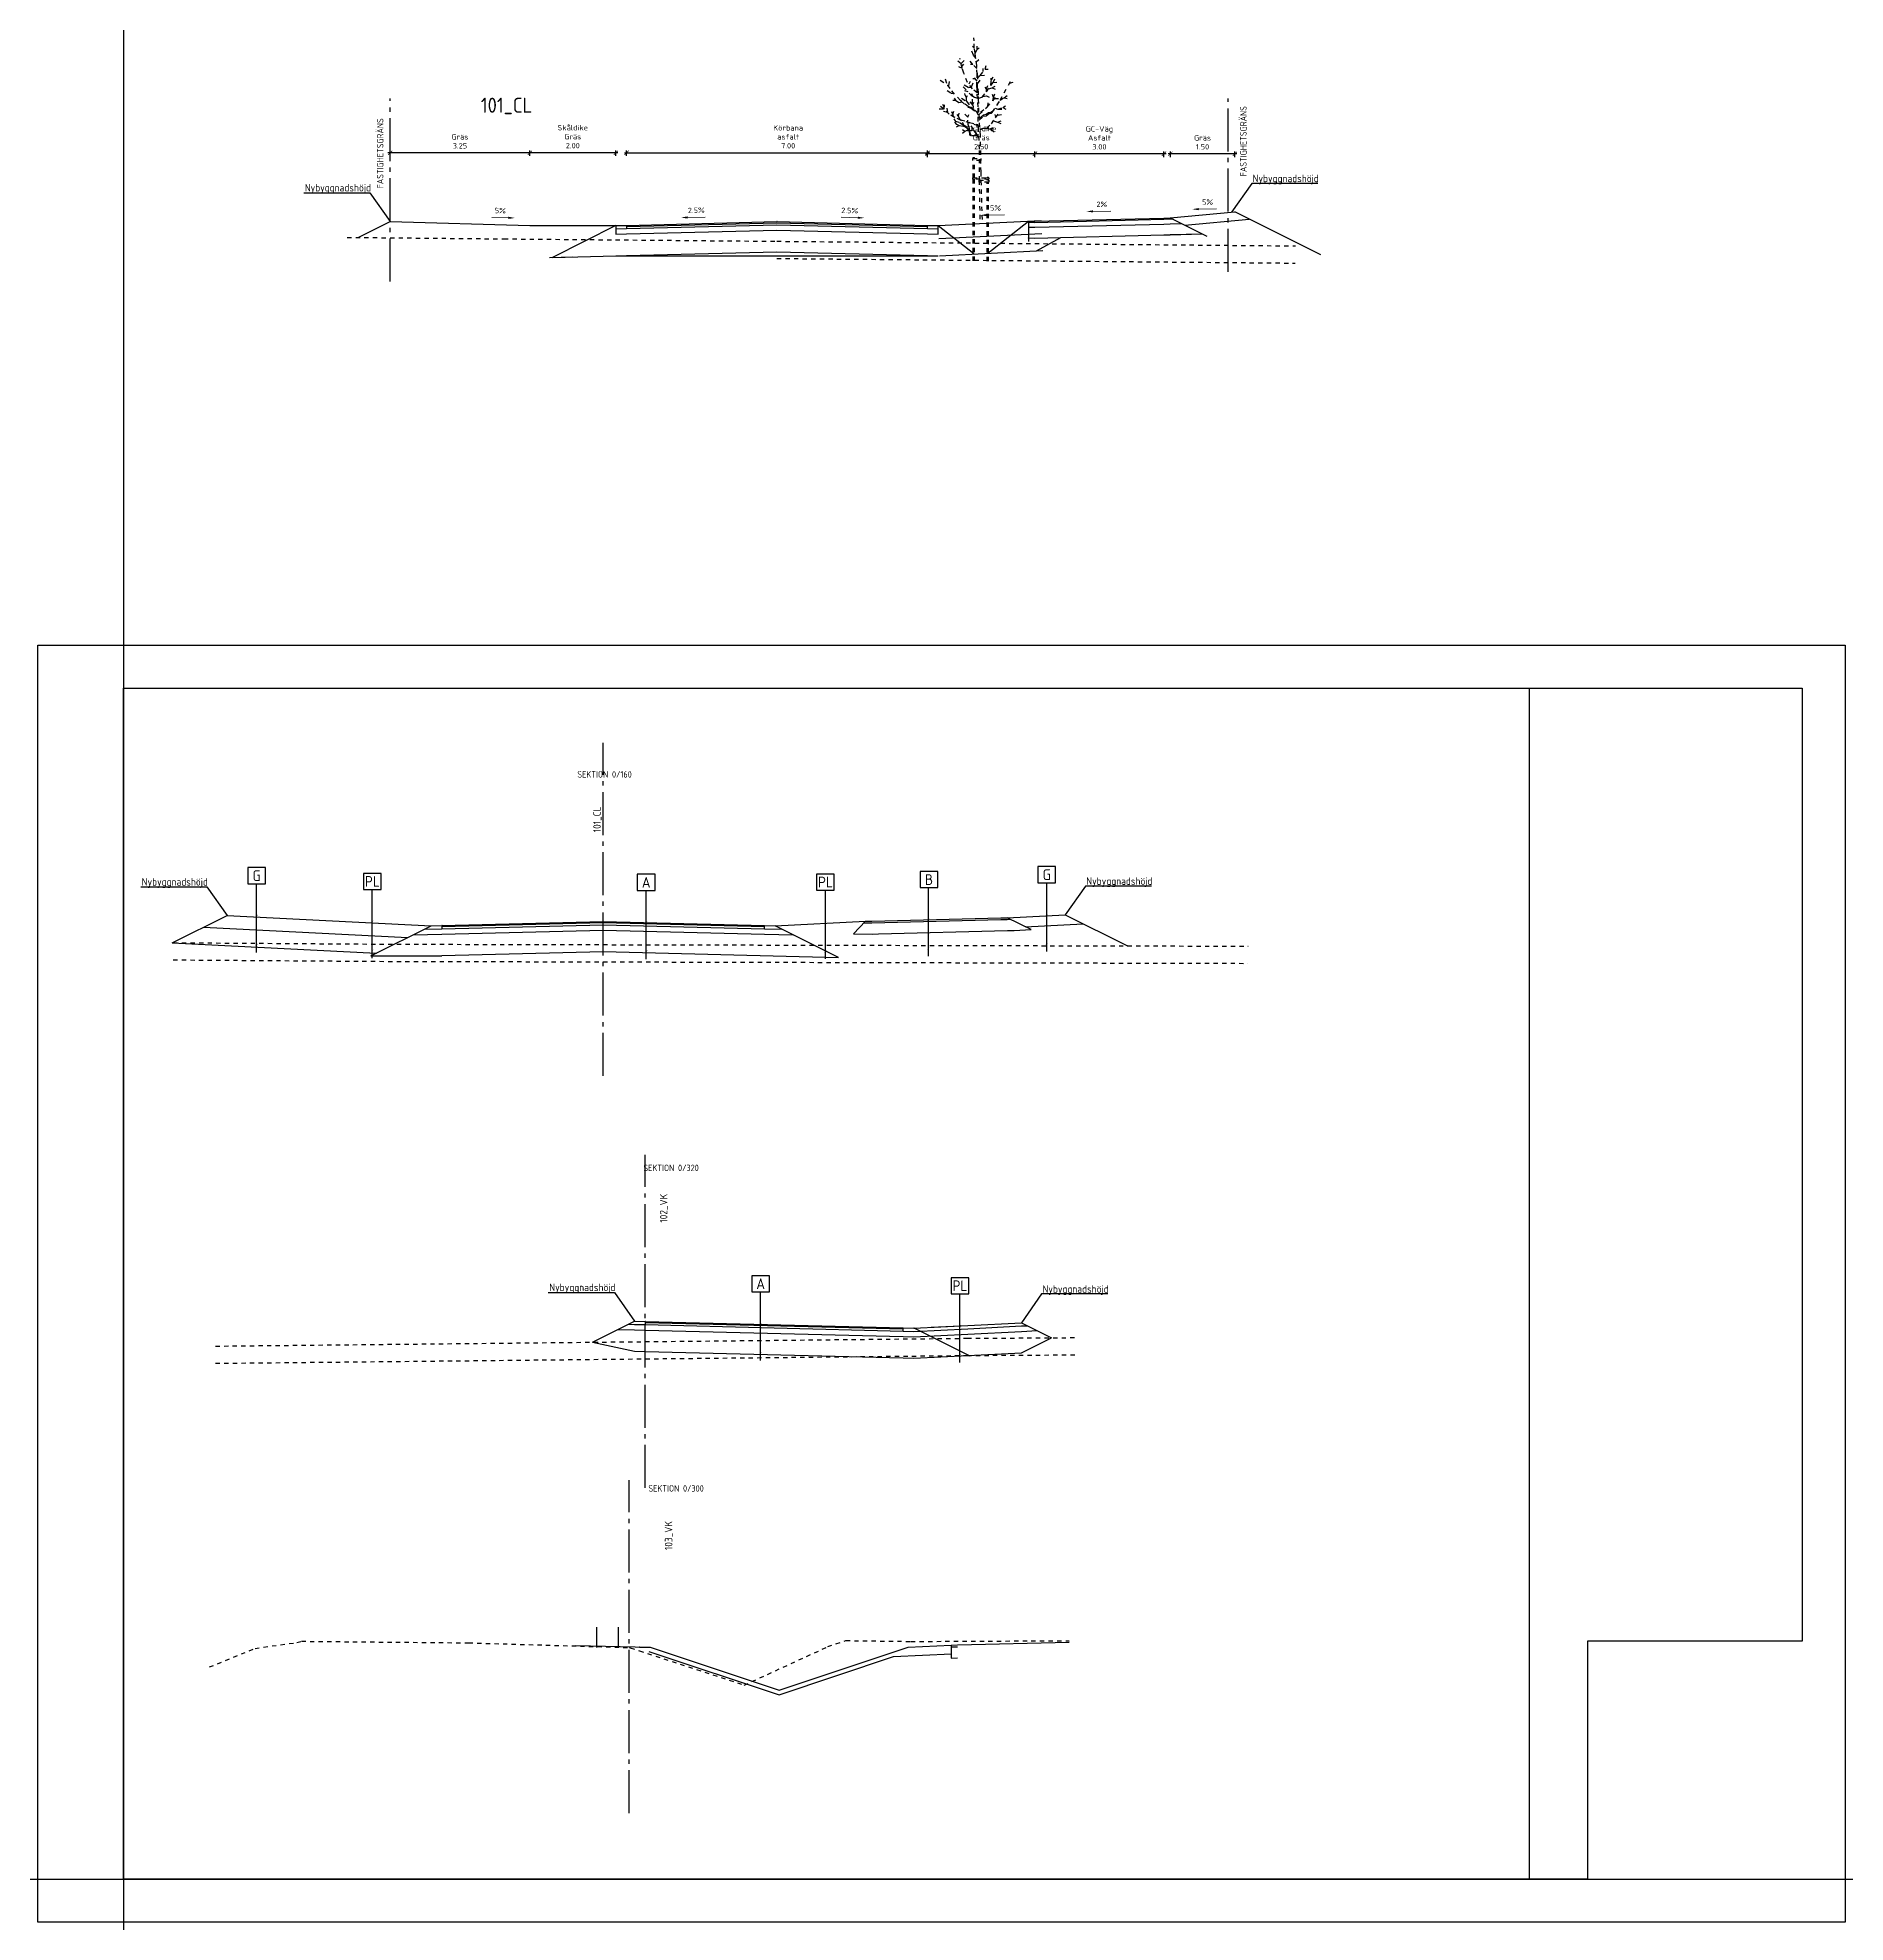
# Model space of a CAD drawing. Header units: metres. Extents: x -15 to 360, y -10 to 97.
# Drawn here: x 98 to 140.05, y -1 to 42.83 of the extents above; entities that cross this region are included whole.
import ezdxf
from ezdxf.enums import TextEntityAlignment as Align

# ---------------------------------------------------------------- set-up
doc = ezdxf.new("R2010")
doc.units = ezdxf.units.M
doc.header["$LTSCALE"] = 0.05
doc.header["$MEASUREMENT"] = 0
for name, pattern in [('AA_DASHED_1', [2, 1, -1]), ('CENTRUMLINJE', [27, 20, -3, 1, -3]), ('DASHED_2', [3, 2, -1])]:
    doc.linetypes.add(name, pattern=pattern)
doc.layers.get('0').update_dxf_attribs({"linetype": 'CONTINUOUS'})
doc.layers.get('DEFPOINTS').update_dxf_attribs({"color": 5, "linetype": 'CONTINUOUS'})
for name, color, linetype in [('04_bakgrund', 9, 'AA_DASHED_1'), ('04_mått', 4, 'CONTINUOUS'), ('04_txt', 1, 'CONTINUOUS'), ('04_öb-typ', 1, 'CONTINUOUS'), ('M-37-CL_Txt', 1, 'CONTINUOUS'), ('M-37-Mark', 9, 'DASHED_2'), ('M-37-OB_B1', 4, 'CONTINUOUS'), ('M-37-OB_B2', 4, 'CONTINUOUS'), ('M-37-OB_Bi1', 4, 'CONTINUOUS'), ('M-37-OB_Bi2', 4, 'CONTINUOUS'), ('M-37-OB_F1', 4, 'CONTINUOUS'), ('M-37-OB_F2', 4, 'CONTINUOUS'), ('M-37-SektNr', 3, 'CONTINUOUS'), ('M-37-Vag-Overyta', 3, 'CONTINUOUS'), ('M-37-Vag-Slitlager', 4, 'CONTINUOUS'), ('M-372A', 9, 'DASHED_2'), ('M-378B', 7, 'CENTRUMLINJE')]:
    doc.layers.add(name, color=color, linetype=linetype)
doc.layers.add('Non-PlotDot', color=7, linetype='CONTINUOUS', plot=False)
doc.styles.add('ISO', font='iso.shx')
doc.styles.add('P_ISO_30', font='ISO', dxfattribs={"height": 3})
doc.dimstyles.new('BH90$0', dxfattribs={"dimscale": 0.05, "dimtxt": 2.5, "dimasz": 2, "dimexe": 1, "dimexo": 5, "dimgap": 2, "dimtad": 1, "dimzin": 0, "dimdsep": 46, "dimtxsty": 'ISO', "dimblk1": 'ARCHTICK', "dimblk2": 'ARCHTICK', "dimsah": 1, "dimcen": 1.5, "dimdle": 1, "dimadec": 0, "dimazin": 0, "dimtfac": 1, "dimtix": 1, "dimtmove": 0, "dimatfit": 3, "dimfxl": 1.5, "dimfxlon": 1, "dimtolj": 1, "dimtzin": 0, "dimarcsym": 0})

msp = doc.modelspace()

# ---------------------------------------------------------------- texts
at = {"layer": '04_txt', "color": 3, "style": 'ISO'}
for p in [(106.042, 39.325), (126.122, 39.607)]:
    msp.add_text('FASTIGHETSGRÄNS', height=0.15, rotation=90, dxfattribs=at).set_placement(p)
at = {"layer": 'M-37-CL_Txt', "style": 'P_ISO_30'}
for s, height, rotation, p in [('101_CL', 0.35, 0.0117, (108.309, 41.261)), ('Nybyggnadshöjd', 0.175, 0.0117, (126.263, 39.558)), ('Nybyggnadshöjd', 0.175, 0.0117, (104.214, 39.342)), ('101_CL', 0.175, 90.0117, (111.012, 24.351)), ('Nybyggnadshöjd', 0.175, 0.0117, (100.42, 23.198)), ('Nybyggnadshöjd', 0.175, 0.0117, (122.394, 23.216)), ('102_VK', 0.175, 90.0117, (112.56, 15.271)), ('Nybyggnadshöjd', 0.175, 0.0117, (109.902, 13.767)), ('Nybyggnadshöjd', 0.175, 0.0117, (121.375, 13.729)), ('103_VK', 0.175, 90.0117, (112.676, 7.657))]:
    msp.add_text(s, height=height, rotation=rotation, dxfattribs=at).set_placement(p, align=Align.MIDDLE_LEFT)
at = {"layer": 'M-37-SektNr', "style": 'P_ISO_30'}
for s, p in [('SEKTION 0/160', (111.187, 25.623)), ('SEKTION 0/320', (112.735, 16.471)), ('SEKTION 0/300', (112.851, 9.017))]:
    msp.add_text(s, height=0.15, dxfattribs=at).set_placement(p, align=Align.CENTER)

# ---------------------------------------------------------------- blocks, each defined once
blk = doc.blocks.new('_NYPLANTERAT_TRAD_2')
for points in [[(-0.14, 3.984), (-0.178, 4.018)], [(-0.121, 3.859), (-0.14, 3.979), (-0.14, 4.147), (-0.151, 4.221)], [(0.049, -0.01), (0.019, 1.098), (0.005, 1.944), (-0.029, 2.491), (-0.034, 2.708), (-0.044, 2.756), (-0.044, 2.887), (-0.044, 2.993), (-0.063, 3.056), (-0.058, 3.327), (-0.082, 3.574), (-0.121, 3.859), (-0.068, 3.951), (-0.068, 4.024)], [(-0.068, 3.951), (-0.028, 3.984)], [(-0.52, 3.686), (-0.44, 3.623)], [(-0.506, 3.547), (-0.424, 3.514)], [(-0.073, 2.935), (-0.179, 3.033), (-0.296, 3.175), (-0.382, 3.395), (-0.382, 3.395), (-0.424, 3.514), (-0.472, 3.738)], [(-0.373, 3.688), (-0.44, 3.623)], [(-0.387, 3.603), (-0.434, 3.547)], [(-0.073, 3.371), (-0.082, 3.501), (-0.169, 3.596), (-0.241, 3.678)], [(-0.169, 3.596), (-0.227, 3.596)], [(-0.2, 3.918), (-0.164, 3.814), (-0.104, 3.735)], [(-0.094, 3.658), (-0.034, 3.715)], [(-0.004, 3.344), (0.116, 3.492), (0.139, 3.577)], [(-0.93, 3.236), (-0.765, 3.117)], [(-0.813, 3.26), (-0.765, 3.117), (-0.676, 2.995)], [(-0.72, 3.202), (-0.742, 3.086)], [(-0.399, 3.075), (-0.209, 2.884), (-0.133, 2.837), (-0.063, 2.813)], [(-0.37, 3.121), (-0.274, 3.065), (-0.209, 3.069)], [(-0.232, 3.202), (-0.265, 3.137)], [(-0.173, 3.163), (-0.209, 3.069)], [(-0.118, 3.265), (-0.171, 3.262)], [(-0.075, 3.209), (-0.163, 3.322)], [(0, 0), (-0.019, 0.899), (-0.019, 1.63), (-0.039, 2.075), (-0.048, 2.278), (-0.048, 2.611), (-0.073, 2.935), (-0.068, 3.022), (-0.077, 3.085), (-0.073, 3.371)], [(-0.061, 3.151), (0.014, 3.25)], [(-0.059, 3.284), (-0.004, 3.344)], [(-0.044, 2.811), (0.042, 2.841), (0.145, 2.96), (0.244, 3.111), (0.258, 3.225), (0.298, 3.308)], [(-0.021, 2.301), (0.079, 2.394), (0.137, 2.406), (0.221, 2.468), (0.266, 2.469), (0.28, 2.477), (0.46, 2.765), (0.75, 3.286)], [(-0.004, 3.344), (0.12, 3.352)], [(0.068, 3.432), (0.065, 3.503)], [(0.145, 2.96), (0.145, 3.028), (0.115, 3.068)], [(0.116, 3.492), (0.187, 3.485)], [(0.145, 3.028), (0.175, 3.105)], [(0.244, 3.111), (0.304, 3.175), (0.389, 3.185)], [(0.258, 3.225), (0.254, 3.282)], [(0.336, 3.085), (0.276, 3.058)], [(0.304, 3.175), (0.342, 3.268)], [(0.682, 3.163), (0.765, 3.185)], [(-0.043, 2.174), (-0.234, 2.231), (-0.445, 2.297), (-0.6, 2.367), (-0.726, 2.443), (-0.84, 2.562), (-0.968, 2.652)], [(-0.836, 2.604), (-0.871, 2.669)], [(-0.84, 2.562), (-0.83, 2.67)], [(-0.767, 2.99), (-0.674, 2.934), (-0.608, 2.921)], [(-0.045, 2.466), (-0.144, 2.543), (-0.211, 2.595), (-0.272, 2.61), (-0.461, 2.762), (-0.676, 2.995)], [(-0.64, 2.771), (-0.574, 2.765), (-0.501, 2.715), (-0.42, 2.726)], [(-0.604, 2.815), (-0.574, 2.765)], [(-0.44, 2.743), (-0.278, 2.601), (-0.213, 2.579), (-0.081, 2.48), (-0.046, 2.429)], [(-0.433, 2.817), (-0.32, 2.743), (-0.211, 2.595)], [(-0.364, 2.993), (-0.291, 2.967)], [(-0.32, 2.829), (-0.35, 2.882), (-0.358, 2.926)], [(-0.32, 2.743), (-0.32, 2.829), (-0.294, 2.878)], [(-0.187, 2.677), (-0.234, 2.725)], [(-0.175, 2.863), (-0.198, 2.912)], [(-0.187, 2.793), (-0.187, 2.677), (-0.165, 2.618), (-0.17, 2.563)], [(-0.178, 2.653), (-0.147, 2.721)], [(-0.027, 2.431), (0.16, 2.604), (0.393, 2.869)], [(0.199, 2.654), (0.085, 2.544), (-0.025, 2.457)], [(0.439, 2.74), (0.283, 2.505), (0.248, 2.484), (0.194, 2.474), (0.137, 2.432), (0.074, 2.417), (0.014, 2.362), (-0.009, 2.35), (-0.021, 2.343)], [(0.051, 2.851), (0.149, 2.865), (0.209, 2.839)], [(0.179, 2.626), (0.185, 2.706)], [(0.194, 3.035), (0.276, 3.058), (0.346, 3.024)], [(0.29, 2.752), (0.306, 2.829), (0.284, 2.898)], [(0.306, 2.829), (0.34, 2.912)], [(0.34, 2.809), (0.423, 2.807)], [(0.345, 2.58), (0.407, 2.562), (0.525, 2.594), (0.584, 2.634)], [(0.46, 2.765), (0.556, 2.825), (0.626, 2.805)], [(0.556, 2.825), (0.628, 2.873)], [(-0.959, 2.565), (-0.84, 2.562)], [(-0.78, 2.578), (-0.762, 2.481), (-0.851, 2.503)], [(-0.684, 2.418), (-0.542, 2.351), (-0.454, 2.312), (-0.249, 2.251), (-0.092, 2.213), (-0.045, 2.204)], [(-0.665, 2.501), (-0.622, 2.389)], [(-0.641, 2.438), (-0.617, 2.508)], [(-0.272, 2.093), (-0.338, 2.163), (-0.399, 2.187), (-0.489, 2.248), (-0.564, 2.272), (-0.603, 2.331)], [(-0.482, 2.168), (-0.547, 2.204), (-0.591, 2.257)], [(-0.506, 2.393), (-0.538, 2.437)], [(-0.476, 2.322), (-0.506, 2.393), (-0.491, 2.463)], [(-0.37, 2.176), (-0.409, 2.245)], [(-0.292, 2.371), (-0.361, 2.447)], [(-0.292, 2.371), (-0.269, 2.437)], [(-0.034, 1.951), (-0.214, 1.961), (-0.229, 1.978), (-0.244, 2.053), (-0.251, 2.107), (-0.277, 2.199), (-0.292, 2.371)], [(-0.062, 1.954), (-0.158, 2.09), (-0.236, 2.211)], [(-0.004, 2.08), (0.07, 2.114), (0.155, 2.114), (0.261, 2.219), (0.357, 2.36), (0.449, 2.491)], [(0.306, 2.286), (0.403, 2.258), (0.489, 2.288)], [(0.365, 2.371), (0.35, 2.432)], [(0.399, 2.42), (0.503, 2.433)], [(0.403, 2.258), (0.477, 2.226)], [(0.407, 2.562), (0.503, 2.556)], [(0.525, 2.594), (0.592, 2.56)], [(-0.03, 1.89), (-0.052, 1.923), (-0.106, 1.937), (-0.213, 1.938), (-0.242, 1.955), (-0.244, 1.989), (-0.261, 2.057), (-0.322, 2.126), (-0.356, 2.15), (-0.392, 2.156), (-0.501, 2.17), (-0.557, 2.139)], [(-0.081, 1.954), (-0.115, 2.02), (-0.151, 2.071), (-0.226, 2.053), (-0.295, 2.068), (-0.358, 2.042), (-0.413, 2.076)], [(-0.358, 2.042), (-0.411, 1.995)], [(-0.005, 2.096), (0.07, 2.114)], [(0.155, 2.114), (0.246, 2.092), (0.302, 2.128)], [(0.246, 2.092), (0.33, 2.026)]]:
    blk.add_lwpolyline(points)
blk = doc.blocks.new('_ARCHTICK')
at = {"color": 0, "linetype": 'ByBlock', "const_width": 0.15}
blk.add_lwpolyline([(-0.5, -0.5), (0.5, 0.5)], dxfattribs=at)
blk = doc.blocks.new('*D74')
at = {"layer": '04_mått', "color": 0, "lineweight": -2}
for p, q in [((121.249, 40.131), (118.649, 40.131)), ((118.699, 40.056), (118.699, 40.181)), ((121.199, 40.056), (121.199, 40.181))]:
    blk.add_line(p, q, dxfattribs=at)
at = {"layer": 'DEFPOINTS', "color": 0}
for p in [(118.699, 40.131), (118.699, 38.466), (121.199, 38.48)]:
    blk.add_point(p, dxfattribs=at)
at = {"layer": '04_mått', "color": 0, "lineweight": -2, "xscale": 0.1, "yscale": 0.1, "zscale": 0.1, "rotation": 180}
blk.add_blockref('_ARCHTICK', (118.699, 40.131), dxfattribs=at)
at = {"layer": '04_mått', "color": 0, "lineweight": -2, "xscale": 0.1, "yscale": 0.1, "zscale": 0.1}
blk.add_blockref('_ARCHTICK', (121.199, 40.131), dxfattribs=at)
at = {"layer": '04_mått', "color": 0, "insert": (119.949, 40.507), "char_height": 0.125, "attachment_point": 5, "style": 'ISO'}
blk.add_mtext('\\A1;Skåldike\\PGräs\\P2.50', dxfattribs=at)
blk = doc.blocks.new('*D76')
at = {"layer": '04_mått', "color": 0, "lineweight": -2}
for p, q in [((111.649, 40.155), (118.748, 40.155)), ((111.699, 40.08), (111.699, 40.205)), ((118.698, 40.08), (118.698, 40.205))]:
    blk.add_line(p, q, dxfattribs=at)
at = {"layer": 'DEFPOINTS', "color": 0}
for p in [(118.698, 40.155), (111.699, 38.466), (118.698, 38.441)]:
    blk.add_point(p, dxfattribs=at)
at = {"layer": '04_mått', "color": 0, "lineweight": -2, "xscale": 0.1, "yscale": 0.1, "zscale": 0.1, "rotation": 180}
blk.add_blockref('_ARCHTICK', (111.699, 40.155), dxfattribs=at)
at = {"layer": '04_mått', "color": 0, "lineweight": -2, "xscale": 0.1, "yscale": 0.1, "zscale": 0.1}
blk.add_blockref('_ARCHTICK', (118.698, 40.155), dxfattribs=at)
at = {"layer": '04_mått', "color": 0, "insert": (115.458, 40.526), "char_height": 0.125, "attachment_point": 5, "style": 'ISO'}
blk.add_mtext('\\A1;Körbana\\Pasfalt\\P7.00', dxfattribs=at)
blk = doc.blocks.new('*D77')
at = {"layer": '04_mått', "color": 0, "lineweight": -2}
for p, q in [((124.249, 40.131), (121.149, 40.131)), ((121.199, 40.056), (121.199, 40.181)), ((124.199, 40.056), (124.199, 40.181))]:
    blk.add_line(p, q, dxfattribs=at)
at = {"layer": 'DEFPOINTS', "color": 0}
for p in [(121.199, 40.131), (121.199, 38.462), (124.199, 38.507)]:
    blk.add_point(p, dxfattribs=at)
at = {"layer": '04_mått', "color": 0, "lineweight": -2, "xscale": 0.1, "yscale": 0.1, "zscale": 0.1, "rotation": 180}
blk.add_blockref('_ARCHTICK', (121.199, 40.131), dxfattribs=at)
at = {"layer": '04_mått', "color": 0, "lineweight": -2, "xscale": 0.1, "yscale": 0.1, "zscale": 0.1}
blk.add_blockref('_ARCHTICK', (124.199, 40.131), dxfattribs=at)
at = {"layer": '04_mått', "color": 0, "insert": (122.699, 40.502), "char_height": 0.125, "attachment_point": 5, "style": 'ISO'}
blk.add_mtext('\\A1;GC-Väg\\PAsfalt\\P3.00', dxfattribs=at)
blk = doc.blocks.new('*D78')
at = {"layer": '04_mått', "color": 0, "lineweight": -2}
for p, q in [((125.898, 40.131), (124.299, 40.131)), ((124.349, 40.056), (124.349, 40.181)), ((125.848, 40.056), (125.848, 40.181))]:
    blk.add_line(p, q, dxfattribs=at)
at = {"layer": 'DEFPOINTS', "color": 0}
for p in [(124.349, 40.131), (125.848, 38.695), (124.349, 38.462)]:
    blk.add_point(p, dxfattribs=at)
at = {"layer": '04_mått', "color": 0, "lineweight": -2, "xscale": 0.1, "yscale": 0.1, "zscale": 0.1, "rotation": 180}
blk.add_blockref('_ARCHTICK', (124.349, 40.131), dxfattribs=at)
at = {"layer": '04_mått', "color": 0, "lineweight": -2, "xscale": 0.1, "yscale": 0.1, "zscale": 0.1}
blk.add_blockref('_ARCHTICK', (125.848, 40.131), dxfattribs=at)
at = {"layer": '04_mått', "color": 0, "insert": (125.098, 40.398), "char_height": 0.125, "attachment_point": 5, "style": 'ISO'}
blk.add_mtext('\\A1;Gräs\\P1.50', dxfattribs=at)
blk = doc.blocks.new('*D79')
at = {"layer": '04_mått', "color": 0, "lineweight": -2}
for p, q in [((109.498, 40.155), (106.149, 40.155)), ((106.199, 40.08), (106.199, 40.205)), ((109.448, 40.08), (109.448, 40.205))]:
    blk.add_line(p, q, dxfattribs=at)
at = {"layer": 'DEFPOINTS', "color": 0}
for p in [(106.199, 40.155), (106.199, 38.557), (109.448, 38.46)]:
    blk.add_point(p, dxfattribs=at)
at = {"layer": '04_mått', "color": 0, "lineweight": -2, "xscale": 0.1, "yscale": 0.1, "zscale": 0.1, "rotation": 180}
blk.add_blockref('_ARCHTICK', (106.199, 40.155), dxfattribs=at)
at = {"layer": '04_mått', "color": 0, "lineweight": -2, "xscale": 0.1, "yscale": 0.1, "zscale": 0.1}
blk.add_blockref('_ARCHTICK', (109.448, 40.155), dxfattribs=at)
at = {"layer": '04_mått', "color": 0, "insert": (107.823, 40.421), "char_height": 0.125, "attachment_point": 5, "style": 'ISO'}
blk.add_mtext('\\A1;Gräs\\P3.25', dxfattribs=at)
blk = doc.blocks.new('*D80')
at = {"layer": '04_mått', "color": 0, "lineweight": -2}
for p, q in [((111.498, 40.155), (109.398, 40.155)), ((109.448, 40.08), (109.448, 40.205)), ((111.448, 40.08), (111.448, 40.205))]:
    blk.add_line(p, q, dxfattribs=at)
at = {"layer": 'DEFPOINTS', "color": 0}
for p in [(109.448, 40.155), (109.448, 38.46), (111.448, 38.503)]:
    blk.add_point(p, dxfattribs=at)
at = {"layer": '04_mått', "color": 0, "lineweight": -2, "xscale": 0.1, "yscale": 0.1, "zscale": 0.1, "rotation": 180}
blk.add_blockref('_ARCHTICK', (109.448, 40.155), dxfattribs=at)
at = {"layer": '04_mått', "color": 0, "lineweight": -2, "xscale": 0.1, "yscale": 0.1, "zscale": 0.1}
blk.add_blockref('_ARCHTICK', (111.448, 40.155), dxfattribs=at)
at = {"layer": '04_mått', "color": 0, "insert": (110.448, 40.53), "char_height": 0.125, "attachment_point": 5, "style": 'ISO'}
blk.add_mtext('\\A1;Skåldike\\PGräs\\P2.00', dxfattribs=at)
blk = doc.blocks.new('*D81')
at = {"layer": '04_mått', "color": 0, "lineweight": 5}
blk.add_line((117.078, 38.644), (116.693, 38.654), dxfattribs=at)
at = {"layer": '04_mått', "color": 0}
blk.add_solid([(117.079, 38.669), (117.078, 38.619), (117.228, 38.641)], dxfattribs=at)
at = {"layer": 'DEFPOINTS', "color": 0}
for p in [(116.693, 38.654), (116.689, 38.496), (117.224, 38.483)]:
    blk.add_point(p, dxfattribs=at)
at = {"layer": '04_mått', "color": 0, "insert": (116.89, 38.812), "char_height": 0.125, "attachment_point": 5, "rotation": 358.5679, "style": 'ISO'}
blk.add_mtext('\\A1;2.5%', dxfattribs=at)
blk = doc.blocks.new('_None')
blk = doc.blocks.new('*D82')
at = {"layer": '04_mått', "color": 0, "lineweight": 5}
blk.add_line((113.118, 38.651), (113.53, 38.661), dxfattribs=at)
at = {"layer": '04_mått', "color": 0}
blk.add_solid([(113.118, 38.676), (113.119, 38.626), (112.968, 38.647)], dxfattribs=at)
at = {"layer": 'DEFPOINTS', "color": 0}
for p in [(113.53, 38.661), (112.972, 38.485), (113.534, 38.499)]:
    blk.add_point(p, dxfattribs=at)
at = {"layer": '04_mått', "color": 0, "insert": (113.32, 38.818), "char_height": 0.125, "attachment_point": 5, "rotation": 1.4321, "style": 'ISO'}
blk.add_mtext('\\A1;2.5%', dxfattribs=at)
blk = doc.blocks.new('*D83')
at = {"layer": '04_mått', "color": 0, "lineweight": 5}
blk.add_line((120.075, 38.706), (120.492, 38.712), dxfattribs=at)
at = {"layer": '04_mått', "color": 0}
blk.add_solid([(120.074, 38.731), (120.075, 38.681), (119.925, 38.703)], dxfattribs=at)
at = {"layer": 'DEFPOINTS', "color": 0}
for p in [(120.492, 38.712), (119.927, 38.558), (120.494, 38.567)]:
    blk.add_point(p, dxfattribs=at)
at = {"layer": '04_mått', "color": 0, "insert": (120.281, 38.871), "char_height": 0.125, "attachment_point": 5, "rotation": 0.8594, "style": 'ISO'}
blk.add_mtext('\\A1;5%', dxfattribs=at)
blk = doc.blocks.new('*D84')
at = {"layer": '04_mått', "color": 0, "lineweight": 5}
blk.add_line((122.548, 38.792), (122.965, 38.799), dxfattribs=at)
at = {"layer": '04_mått', "color": 0}
blk.add_solid([(122.548, 38.817), (122.548, 38.767), (122.398, 38.79)], dxfattribs=at)
at = {"layer": 'DEFPOINTS', "color": 0}
for p in [(122.4, 38.645), (122.965, 38.799), (122.968, 38.653)]:
    blk.add_point(p, dxfattribs=at)
at = {"layer": '04_mått', "color": 0, "insert": (122.754, 38.958), "char_height": 0.125, "attachment_point": 5, "rotation": 0.8594, "style": 'ISO'}
blk.add_mtext('\\A1;2%', dxfattribs=at)
blk = doc.blocks.new('*D85')
at = {"layer": '04_mått', "color": 0, "lineweight": 5}
blk.add_line((125.008, 38.844), (125.425, 38.85), dxfattribs=at)
at = {"layer": '04_mått', "color": 0}
blk.add_solid([(125.007, 38.869), (125.008, 38.819), (124.858, 38.842)], dxfattribs=at)
at = {"layer": 'DEFPOINTS', "color": 0}
for p in [(124.86, 38.696), (125.425, 38.85), (125.427, 38.705)]:
    blk.add_point(p, dxfattribs=at)
at = {"layer": '04_mått', "color": 0, "insert": (125.214, 39.009), "char_height": 0.125, "attachment_point": 5, "rotation": 0.8594, "style": 'ISO'}
blk.add_mtext('\\A1;5%', dxfattribs=at)
blk = doc.blocks.new('*D86')
at = {"layer": '04_mått', "color": 0, "lineweight": 5}
blk.add_line((108.951, 38.642), (108.566, 38.652), dxfattribs=at)
at = {"layer": '04_mått', "color": 0}
blk.add_solid([(108.952, 38.667), (108.951, 38.617), (109.101, 38.639)], dxfattribs=at)
at = {"layer": 'DEFPOINTS', "color": 0}
for p in [(108.566, 38.652), (108.562, 38.494), (109.097, 38.481)]:
    blk.add_point(p, dxfattribs=at)
at = {"layer": '04_mått', "color": 0, "insert": (108.763, 38.81), "char_height": 0.125, "attachment_point": 5, "rotation": 358.5679, "style": 'ISO'}
blk.add_mtext('\\A1;5%', dxfattribs=at)
blk = doc.blocks.new('_H-NSEK')
at = {"color": 0, "linetype": 'ByBlock'}
blk.add_lwpolyline([(0.207, 0.187), (-0.207, 0.187), (-0.207, -0.187), (0.207, -0.187)], close=True, dxfattribs=at)
at = {"color": 0, "linetype": 'ByBlock', "style": 'ISO'}
blk.add_attdef('N', text='', height=0.25, rotation=180, dxfattribs=at).set_placement((0, 0), align=Align.MIDDLE_CENTER)

# ---------------------------------------------------------------- dimensions: what is measured, and where the dimension line sits
at = {"layer": '04_mått'}
for base, p1, p2, text, picture, middle in [((109.448, 40.155), (111.448, 38.503), (109.448, 38.46), 'Skåldike\\PGräs\\P<>', '*D80', (110.448, 40.53)), ((118.699, 40.131), (121.199, 38.48), (118.699, 38.466), 'Skåldike\\PGräs\\P<>', '*D74', (119.949, 40.507)), ((121.199, 40.131), (124.199, 38.507), (121.199, 38.462), 'GC-Väg\\PAsfalt\\P<>', '*D77', (122.699, 40.502)), ((106.199, 40.155), (109.448, 38.46), (106.199, 38.557), 'Gräs\\P<>', '*D79', (107.823, 40.421)), ((124.349, 40.131), (125.848, 38.695), (124.349, 38.462), 'Gräs\\P<>', '*D78', (125.098, 40.398))]:
    dim = msp.add_linear_dim(base=base, p1=p1, p2=p2, angle=180, text=text, dimstyle='BH90$0', override={"dimtmove": 1}, dxfattribs=at)
    dim.commit()
    dim.dimension.update_dxf_attribs({"geometry": picture, "text_midpoint": middle})
dim = msp.add_linear_dim(base=(118.698, 40.155), p1=(111.699, 38.466), p2=(118.698, 38.441), text='Körbana\\Pasfalt\\P<>', dimstyle='BH90$0', dxfattribs=at)
dim.commit()
dim.dimension.update_dxf_attribs({"geometry": '*D76', "text_midpoint": (115.458, 40.155), "dimtype": 160})
for p1, p2, distance, text, picture, middle in [((122.4, 38.645), (122.968, 38.653), 0.145, '2%', '*D84', (122.754, 38.958)), ((124.86, 38.696), (125.427, 38.705), 0.145, '5%', '*D85', (125.214, 39.009)), ((109.097, 38.481), (108.562, 38.494), -0.158, '5%', '*D86', (108.763, 38.81)), ((112.972, 38.485), (113.534, 38.499), 0.162, '2.5%', '*D82', (113.32, 38.818)), ((117.224, 38.483), (116.689, 38.496), -0.158, '2.5%', '*D81', (116.89, 38.812)), ((119.927, 38.558), (120.494, 38.567), 0.145, '5%', '*D83', (120.281, 38.871))]:
    dim = msp.add_aligned_dim(p1=p1, p2=p2, distance=distance, text=text, dimstyle='BH90$0', override={"dimasz": 3, "dimblk2": 'None', "dimdle": 0, "dimse1": 1, "dimse2": 1, "dimsd1": 0, "dimsd2": 0, "dimlwd": 5}, dxfattribs=at)
    dim.commit()
    dim.dimension.update_dxf_attribs({"geometry": picture, "text_midpoint": middle})

# ---------------------------------------------------------------- linework, layer by layer
at = {"layer": '04_bakgrund'}
for p, q in [((119.76, 40.047), (119.79, 40.047)), ((119.76, 40.02), (119.76, 40.047)), ((119.76, 39.575), (119.76, 39.978)), ((119.79, 40.02), (119.79, 40.047)), ((119.79, 39.575), (119.79, 39.978)), ((119.76, 37.642), (119.76, 39.545)), ((119.79, 37.642), (119.79, 39.545)), ((120.09, 39.586), (120.12, 39.586)), ((120.09, 39.575), (120.09, 39.586)), ((120.09, 39.516), (120.09, 39.545)), ((120.09, 37.634), (120.09, 39.474)), ((120.12, 39.575), (120.12, 39.586)), ((120.12, 39.516), (120.12, 39.545)), ((120.12, 37.633), (120.12, 39.474))]:
    msp.add_line(p, q, dxfattribs=at)
for points in [[(119.754, 40.02), (119.94, 40.02), (119.94, 39.978), (119.754, 39.978)], [(119.756, 39.575), (120.123, 39.575), (120.123, 39.545), (119.756, 39.545)], [(119.9, 39.516), (120.125, 39.516), (120.125, 39.474), (119.9, 39.474)]]:
    msp.add_lwpolyline(points, close=True, dxfattribs=at)
at = {"layer": '04_öb-typ'}
for p, q in [((103.093, 21.558), (103.093, 23.156)), ((105.784, 21.423), (105.784, 23.022)), ((112.155, 21.402), (112.155, 23)), ((116.325, 21.408), (116.325, 23.007)), ((118.719, 21.471), (118.719, 23.07)), ((121.473, 21.58), (121.473, 23.179)), ((114.818, 12.067), (114.818, 13.665)), ((119.454, 12.02), (119.454, 13.618))]:
    msp.add_line(p, q, dxfattribs=at)
at = {"layer": 'DEFPOINTS'}
for p, direction in [((100, 0), (0, -1)), ((0, 0), (1, 0))]:
    msp.add_xline(p, direction, dxfattribs=at)
at = {"layer": 'DEFPOINTS', "flags": 128}
for points in [[(98, -1), (98, 28.7), (140.05, 28.7), (140.05, -1)], [(100, 0), (100, 27.7), (139.05, 27.7), (139.05, 5.54), (134.05, 5.54), (134.05, 0)]]:
    msp.add_lwpolyline(points, close=True, dxfattribs=at)
msp.add_lwpolyline([(132.707, 0), (132.707, 27.7)], dxfattribs=at)
at = {"layer": 'M-37-CL_Txt', "flags": 128}
for points in [[(104.191, 39.226), (105.728, 39.226), (106.197, 38.558)], [(127.78, 39.442), (126.242, 39.442), (125.773, 38.773)], [(100.397, 23.082), (101.935, 23.082), (102.404, 22.414)], [(123.911, 23.1), (122.374, 23.1), (121.905, 22.432)], [(109.878, 13.651), (111.416, 13.651), (111.885, 12.982)], [(122.892, 13.613), (121.354, 13.613), (120.885, 12.945)]]:
    msp.add_lwpolyline(points, dxfattribs=at)
at = {"layer": 'M-37-Mark'}
for p, q in [((102.135, 12.401), (112.135, 12.505)), ((112.135, 12.505), (119.621, 12.583)), ((119.621, 12.583), (122.135, 12.598)), ((102.139, 12.001), (112.139, 12.105)), ((112.139, 12.105), (119.625, 12.183)), ((119.623, 12.183), (122.137, 12.198)), ((101.997, 4.938), (103.056, 5.371)), ((103.056, 5.371), (104.028, 5.507)), ((104.028, 5.507), (104.135, 5.536)), ((104.135, 5.536), (107.993, 5.5)), ((107.993, 5.5), (108.008, 5.499)), ((108.008, 5.499), (108.025, 5.499)), ((108.025, 5.499), (111.76, 5.391)), ((111.76, 5.391), (111.786, 5.382)), ((111.786, 5.382), (111.997, 5.313)), ((111.997, 5.313), (114.434, 4.516)), ((114.434, 4.516), (116.381, 5.411)), ((116.381, 5.411), (116.798, 5.553)), ((116.798, 5.553), (118.314, 5.532)), ((118.314, 5.532), (121.997, 5.549))]:
    msp.add_line(p, q, dxfattribs=at)
at = {"layer": 'M-37-Mark', "flags": 128}
for points in [[(101.155, 21.784), (106.15, 21.749), (111.155, 21.738), (126.155, 21.703)], [(101.152, 21.384), (106.148, 21.349), (111.154, 21.338), (126.154, 21.303)]]:
    msp.add_lwpolyline(points, dxfattribs=at)
at = {"layer": 'M-37-OB_B1'}
for p, q in [((106.996, 22.098), (107.405, 22.108)), ((107.155, 22.177), (107.155, 22.177)), ((107.405, 22.108), (111.155, 22.201)), ((107.405, 22.108), (107.405, 22.108)), ((111.155, 22.201), (111.155, 22.202)), ((111.155, 22.202), (114.905, 22.108)), ((114.905, 22.108), (115.312, 22.098)), ((115.155, 22.177), (117.255, 22.282)), ((111.742, 12.91), (111.885, 12.906)), ((111.885, 12.906), (112.135, 12.9)), ((112.135, 12.9), (118.135, 12.75)), ((118.135, 12.75), (118.385, 12.744)), ((118.385, 12.744), (119.635, 12.806)), ((119.635, 12.806), (120.885, 12.869)), ((120.885, 12.869), (121.021, 12.876)), ((111.997, 5.402), (112.247, 5.396)), ((112.247, 5.396), (115.247, 4.397)), ((115.247, 4.397), (118.247, 5.396)), ((118.247, 5.396), (119.247, 5.446)), ((119.247, 5.446), (119.247, 5.146)), ((119.247, 5.146), (119.397, 5.15))]:
    msp.add_line(p, q, dxfattribs=at)
at = {"layer": 'M-37-OB_B2'}
for p, q in [((106.732, 21.966), (107.405, 21.983)), ((107.155, 22.177), (107.155, 22.177)), ((107.405, 21.983), (111.155, 22.076)), ((107.405, 21.983), (107.405, 21.983)), ((111.155, 22.076), (111.155, 22.077)), ((111.155, 22.077), (114.905, 21.983)), ((114.905, 21.983), (115.575, 21.966)), ((115.155, 22.177), (117.255, 22.282)), ((120.972, 22.155), (122.323, 22.222)), ((111.504, 12.791), (111.885, 12.781)), ((111.885, 12.781), (112.135, 12.775)), ((112.135, 12.775), (118.135, 12.625)), ((119.635, 12.681), (120.885, 12.744)), ((120.885, 12.744), (121.249, 12.762)), ((118.135, 12.625), (118.385, 12.619)), ((118.385, 12.619), (119.635, 12.681))]:
    msp.add_line(p, q, dxfattribs=at)
at = {"layer": 'M-37-OB_B2', "flags": 128}
msp.add_lwpolyline([(117.254, 22.282), (116.978, 21.989), (117.415, 21.985), (117.561, 21.989), (120.561, 22.064), (120.715, 22.068), (121.107, 22.088), (120.554, 22.364)], dxfattribs=at)
at = {"layer": 'M-37-OB_Bi1'}
for p, q in [((107.155, 22.177), (107.405, 22.183)), ((107.155, 22.177), (107.155, 22.177)), ((107.405, 22.108), (111.155, 22.202)), ((107.405, 22.183), (107.405, 22.108)), ((111.155, 22.202), (114.905, 22.108)), ((114.905, 22.108), (114.905, 22.183)), ((114.905, 22.183), (115.155, 22.177)), ((115.155, 22.177), (117.255, 22.282)), ((112.135, 12.975), (112.135, 12.9)), ((112.135, 12.9), (118.135, 12.75)), ((118.135, 12.75), (118.135, 12.825)), ((118.135, 12.825), (118.385, 12.819)), ((118.786, 12.839), (119.635, 12.881)), ((119.635, 12.881), (120.885, 12.944)), ((120.885, 12.944), (120.885, 12.944)), ((111.997, 5.402), (112.247, 5.396)), ((112.247, 5.396), (115.247, 4.397)), ((115.247, 4.397), (118.247, 5.396)), ((118.247, 5.396), (119.247, 5.446)), ((119.247, 5.446), (119.247, 5.406)), ((119.247, 5.406), (119.397, 5.41))]:
    msp.add_line(p, q, dxfattribs=at)
at = {"layer": 'M-37-OB_Bi2'}
for p, q in [((107.155, 22.177), (107.405, 22.183)), ((107.155, 22.177), (107.155, 22.177)), ((107.405, 22.108), (111.155, 22.202)), ((107.405, 22.183), (107.405, 22.108)), ((111.155, 22.202), (114.905, 22.108)), ((114.905, 22.108), (114.905, 22.183)), ((114.905, 22.183), (115.155, 22.177)), ((115.155, 22.177), (117.255, 22.282)), ((112.135, 12.975), (112.135, 12.9)), ((112.135, 12.9), (118.135, 12.75)), ((118.135, 12.75), (118.135, 12.825)), ((118.135, 12.825), (118.385, 12.819)), ((118.786, 12.839), (119.635, 12.881)), ((119.635, 12.881), (120.885, 12.944)), ((120.885, 12.944), (120.885, 12.944)), ((111.997, 5.402), (112.247, 5.396)), ((112.247, 5.396), (115.247, 4.397)), ((115.247, 4.397), (118.247, 5.396)), ((118.247, 5.396), (119.247, 5.446)), ((119.247, 5.446), (119.247, 5.406)), ((119.247, 5.406), (119.397, 5.41))]:
    msp.add_line(p, q, dxfattribs=at)
at = {"layer": 'M-37-OB_F1'}
for p, q in [((101.858, 22.141), (106.607, 21.904)), ((105.753, 21.476), (107.154, 22.177)), ((107.155, 22.177), (107.155, 22.177)), ((116.627, 21.44), (115.154, 22.177)), ((115.155, 22.177), (117.255, 22.282)), ((101.13, 21.777), (105.879, 21.539)), ((107.155, 21.477), (107.405, 21.483)), ((107.405, 21.483), (111.155, 21.576)), ((107.405, 21.483), (107.405, 21.483)), ((111.155, 21.576), (111.155, 21.577)), ((111.155, 21.577), (116.627, 21.44)), ((119.693, 12.166), (118.386, 12.819)), ((110.906, 12.492), (111.885, 12.281)), ((111.885, 12.281), (112.135, 12.275)), ((112.135, 12.275), (118.135, 12.125)), ((120.885, 12.244), (121.584, 12.595)), ((118.135, 12.125), (118.385, 12.119)), ((118.385, 12.119), (119.635, 12.181)), ((119.635, 12.181), (120.885, 12.244))]:
    msp.add_line(p, q, dxfattribs=at)
at = {"layer": 'M-37-OB_F2'}
for p, q in [((111.449, 38.46), (109.974, 37.723)), ((119.779, 37.801), (118.948, 38.459)), ((120.101, 37.817), (121.046, 38.565)), ((121.047, 38.166), (121.047, 38.176)), ((121.047, 38.176), (121.197, 38.172)), ((121.197, 38.172), (124.197, 38.247)), ((124.197, 38.247), (124.347, 38.251)), ((124.347, 38.251), (125.09, 38.27)), ((109.908, 37.721), (110.448, 37.735)), ((109.974, 37.723), (111.448, 37.76)), ((111.448, 37.76), (111.698, 37.76)), ((111.698, 37.76), (115.198, 37.76)), ((115.198, 37.76), (118.698, 37.76)), ((118.698, 37.76), (118.948, 37.76)), ((105.753, 21.476), (107.405, 21.476)), ((110.906, 12.492), (111.885, 12.281)), ((111.885, 12.281), (112.135, 12.275)), ((112.135, 12.275), (118.135, 12.125)), ((120.885, 12.244), (121.584, 12.595)), ((118.135, 12.125), (118.385, 12.119)), ((118.385, 12.119), (119.635, 12.181)), ((119.635, 12.181), (120.885, 12.244))]:
    msp.add_line(p, q, dxfattribs=at)
at = {"layer": 'M-37-Vag-Overyta'}
for p, q in [((121.197, 38.561), (124.197, 38.636)), ((121.197, 38.536), (124.197, 38.611)), ((121.197, 38.536), (124.197, 38.611)), ((121.197, 38.536), (124.197, 38.611)), ((121.197, 38.536), (124.197, 38.611)), ((124.197, 38.636), (124.347, 38.64)), ((124.197, 38.611), (124.347, 38.615)), ((124.197, 38.611), (124.347, 38.615)), ((124.197, 38.611), (124.347, 38.615)), ((124.197, 38.611), (124.347, 38.615)), ((124.347, 38.64), (125.847, 38.78)), ((124.347, 38.64), (125.197, 38.215)), ((124.347, 38.615), (124.395, 38.616)), ((124.347, 38.615), (124.395, 38.616)), ((124.347, 38.615), (124.395, 38.616)), ((124.347, 38.615), (124.395, 38.616)), ((124.685, 38.471), (126.185, 38.611)), ((127.847, 37.78), (125.847, 38.78)), ((105.455, 38.186), (106.198, 38.557)), ((106.198, 38.557), (109.448, 38.46)), ((109.448, 38.46), (111.447, 38.46)), ((111.448, 38.46), (111.698, 38.466)), ((111.448, 38.46), (111.698, 38.466)), ((111.448, 38.46), (111.698, 38.466)), ((111.448, 38.46), (111.698, 38.466)), ((111.448, 38.46), (111.448, 38.46)), ((111.448, 38.46), (111.448, 38.46)), ((111.448, 38.46), (111.448, 38.46)), ((111.448, 38.46), (111.448, 38.26)), ((111.448, 38.46), (111.448, 38.46)), ((111.448, 38.46), (111.448, 38.385)), ((111.448, 38.46), (111.448, 38.46)), ((111.448, 38.46), (111.448, 38.46)), ((111.448, 38.385), (111.698, 38.391)), ((111.448, 38.26), (111.698, 38.266)), ((111.698, 38.466), (115.198, 38.554)), ((111.698, 38.441), (115.198, 38.529)), ((111.698, 38.391), (115.198, 38.479)), ((111.698, 38.391), (115.198, 38.479)), ((111.698, 38.391), (115.198, 38.478)), ((111.698, 38.466), (111.698, 38.441)), ((111.698, 38.466), (111.698, 38.391)), ((111.698, 38.466), (111.698, 38.391)), ((111.698, 38.391), (111.698, 38.391)), ((111.698, 38.266), (115.198, 38.353)), ((111.698, 38.266), (111.698, 38.266)), ((115.198, 38.554), (118.698, 38.466)), ((115.198, 38.529), (118.698, 38.441)), ((115.198, 38.478), (115.198, 38.479)), ((115.198, 38.479), (118.698, 38.391)), ((115.198, 38.479), (118.698, 38.391)), ((115.198, 38.479), (118.698, 38.391)), ((115.198, 38.353), (115.198, 38.354)), ((115.198, 38.354), (118.698, 38.266)), ((118.698, 38.441), (118.698, 38.466)), ((118.698, 38.466), (118.948, 38.46)), ((118.698, 38.391), (118.698, 38.466)), ((118.698, 38.466), (118.948, 38.46)), ((118.698, 38.391), (118.698, 38.466)), ((118.698, 38.466), (118.948, 38.46)), ((118.698, 38.466), (118.948, 38.46)), ((118.698, 38.391), (118.948, 38.385)), ((118.698, 38.266), (118.948, 38.26)), ((118.948, 38.26), (118.948, 38.46)), ((118.948, 38.385), (118.948, 38.46)), ((121.047, 38.566), (121.048, 38.09)), ((121.047, 38.565), (121.047, 38.54)), ((121.047, 38.565), (121.047, 38.425)), ((121.047, 38.565), (121.047, 38.54)), ((121.047, 38.565), (121.047, 38.54)), ((121.047, 38.565), (121.047, 38.54)), ((121.047, 38.565), (121.197, 38.561)), ((121.047, 38.54), (121.197, 38.536)), ((121.047, 38.54), (121.197, 38.536)), ((121.047, 38.54), (121.197, 38.536)), ((121.047, 38.54), (121.197, 38.536)), ((121.047, 38.425), (121.197, 38.421)), ((121.047, 38.175), (121.197, 38.171)), ((121.197, 38.421), (124.197, 38.496)), ((121.197, 38.171), (124.197, 38.246)), ((124.197, 38.496), (124.347, 38.5)), ((124.197, 38.246), (124.347, 38.25)), ((124.347, 38.5), (124.614, 38.507)), ((124.347, 38.25), (125.09, 38.269)), ((111.448, 37.76), (111.698, 37.766)), ((111.698, 37.766), (115.198, 37.853)), ((111.698, 37.766), (111.698, 37.766)), ((115.198, 37.853), (115.198, 37.854)), ((115.198, 37.854), (118.698, 37.766)), ((118.698, 37.766), (118.948, 37.76)), ((101.13, 21.777), (102.405, 22.414)), ((102.405, 22.414), (107.155, 22.177)), ((117.405, 22.285), (120.405, 22.36)), ((120.405, 22.36), (120.555, 22.364)), ((120.555, 22.364), (121.905, 22.432)), ((121.905, 22.432), (123.348, 21.71)), ((107.155, 22.177), (107.405, 22.183)), ((107.405, 22.183), (111.155, 22.277)), ((111.155, 22.277), (114.905, 22.183)), ((114.905, 22.183), (115.155, 22.177)), ((115.155, 22.177), (117.255, 22.282)), ((117.255, 22.282), (117.405, 22.285)), ((110.906, 12.492), (111.885, 12.981)), ((111.885, 12.981), (112.135, 12.975)), ((112.135, 12.975), (118.135, 12.825)), ((118.135, 12.825), (118.385, 12.819)), ((118.385, 12.819), (119.635, 12.881)), ((119.635, 12.881), (120.885, 12.944)), ((120.885, 12.944), (121.584, 12.595)), ((111.01, 5.391), (111.01, 5.863)), ((111.51, 5.391), (111.51, 5.863)), ((111.995, 5.403), (111.996, 5.402)), ((111.996, 5.402), (111.997, 5.402)), ((111.997, 5.402), (112.247, 5.396)), ((112.247, 5.396), (115.247, 4.397)), ((115.247, 4.397), (118.247, 5.396)), ((118.247, 5.396), (119.247, 5.446)), ((119.247, 5.446), (119.397, 5.45)), ((119.397, 5.45), (121.997, 5.515))]:
    msp.add_line(p, q, dxfattribs=at)
at = {"layer": 'M-37-Vag-Overyta', "flags": 128}
for points in [[(118.947, 38.46), (121.345, 38.58)], [(118.962, 38.16), (121.36, 38.28)], [(121.236, 37.874), (121.798, 38.187)], [(118.982, 37.761), (121.38, 37.881)], [(117.214, 22.239), (117.256, 22.242), (117.406, 22.245), (120.406, 22.32), (120.556, 22.324), (120.626, 22.328)]]:
    msp.add_lwpolyline(points, dxfattribs=at)
at = {"layer": 'M-37-Vag-Slitlager'}
for p, q in [((107.155, 22.177), (107.405, 22.183)), ((107.155, 22.177), (107.155, 22.177)), ((107.405, 22.158), (111.155, 22.252)), ((107.405, 22.183), (107.405, 22.158)), ((111.155, 22.252), (114.905, 22.158)), ((114.905, 22.158), (114.905, 22.183)), ((114.905, 22.183), (115.155, 22.177)), ((115.155, 22.177), (117.255, 22.282)), ((112.135, 12.975), (112.135, 12.95)), ((112.135, 12.95), (118.135, 12.8)), ((118.135, 12.8), (118.135, 12.825)), ((118.135, 12.825), (118.385, 12.819)), ((118.786, 12.839), (119.635, 12.881)), ((119.635, 12.881), (120.885, 12.944)), ((120.885, 12.944), (120.885, 12.944)), ((110.51, 5.44), (112.247, 5.396)), ((112.215, 5.301), (115.247, 4.292)), ((112.247, 5.396), (115.247, 4.397)), ((115.247, 4.397), (118.247, 5.396)), ((118.247, 5.396), (119.247, 5.446)), ((119.247, 5.446), (119.247, 5.406)), ((119.247, 5.406), (119.397, 5.41)), ((115.247, 4.292), (117.911, 5.179)), ((117.911, 5.179), (119.257, 5.246))]:
    msp.add_line(p, q, dxfattribs=at)
at = {"layer": 'M-372A'}
for p, q in [((105.198, 38.188), (108.845, 38.153)), ((108.845, 38.153), (115.198, 38.097)), ((115.194, 37.697), (127.256, 37.589)), ((115.198, 38.097), (127.26, 37.989))]:
    msp.add_line(p, q, dxfattribs=at)
at = {"layer": 'M-378B', "linetype": 'CENTRUMLINJE'}
for p, q in [((106.197, 37.161), (106.197, 41.416)), ((125.697, 37.386), (125.697, 41.416)), ((111.154, 18.688), (111.154, 26.432)), ((112.135, 9.104), (112.135, 16.848)), ((111.76, 1.536), (111.76, 9.28))]:
    msp.add_line(p, q, dxfattribs=at)
at = {"layer": 'Non-PlotDot'}
for centre in [(124.197, 38.636), (124.347, 38.64), (105.455, 38.186), (106.198, 38.557), (111.448, 38.46), (111.698, 38.466), (115.198, 38.554), (118.698, 38.466), (118.948, 38.46), (119.948, 38.26), (121.047, 38.565), (121.197, 38.561), (125.197, 38.215), (102.405, 22.414), (120.405, 22.36), (120.555, 22.364), (107.155, 22.177), (107.405, 22.183), (111.155, 22.277), (114.905, 22.183), (115.155, 22.177), (117.255, 22.282), (117.405, 22.285), (101.155, 21.789), (123.348, 21.71), (111.885, 12.981), (112.135, 12.975), (118.135, 12.825), (118.385, 12.819), (119.635, 12.881), (120.885, 12.944), (110.906, 12.492), (121.584, 12.595), (111.995, 5.403), (111.996, 5.402), (111.997, 5.402), (112.247, 5.396), (118.247, 5.396), (119.247, 5.446), (119.397, 5.45), (121.997, 5.515), (115.247, 4.397)]:
    msp.add_circle(centre, 0.001, dxfattribs=at)

# ---------------------------------------------------------------- block references
at = {"layer": '04_bakgrund'}
msp.add_blockref('_NYPLANTERAT_TRAD_2', (119.926, 38.611), dxfattribs=at)
at = {"layer": '04_öb-typ'}
ref = msp.add_blockref('_H-NSEK', (103.093, 23.343), dxfattribs=at)
ref.add_attrib('N', 'G', dxfattribs={"layer": '0', "height": 0.25, "style": 'ISO'}).set_placement((103.093, 23.343), align=Align.MIDDLE_CENTER)
ref = msp.add_blockref('_H-NSEK', (105.784, 23.209), dxfattribs=at)
ref.add_attrib('N', 'PL', dxfattribs={"layer": '0', "height": 0.25, "style": 'ISO'}).set_placement((105.784, 23.209), align=Align.MIDDLE_CENTER)
ref = msp.add_blockref('_H-NSEK', (112.155, 23.187), dxfattribs=at)
ref.add_attrib('N', 'A', dxfattribs={"layer": '0', "height": 0.25, "style": 'ISO'}).set_placement((112.155, 23.187), align=Align.MIDDLE_CENTER)
ref = msp.add_blockref('_H-NSEK', (116.325, 23.194), dxfattribs=at)
ref.add_attrib('N', 'PL', dxfattribs={"layer": '0', "height": 0.25, "style": 'ISO'}).set_placement((116.325, 23.194), align=Align.MIDDLE_CENTER)
ref = msp.add_blockref('_H-NSEK', (118.734, 23.251), dxfattribs=at)
ref.add_attrib('N', 'B', dxfattribs={"layer": '0', "height": 0.25, "style": 'ISO'}).set_placement((118.734, 23.251), align=Align.MIDDLE_CENTER)
ref = msp.add_blockref('_H-NSEK', (121.473, 23.366), dxfattribs=at)
ref.add_attrib('N', 'G', dxfattribs={"layer": '0', "height": 0.25, "style": 'ISO'}).set_placement((121.473, 23.366), align=Align.MIDDLE_CENTER)
at = {"layer": '04_öb-typ', "xscale": 0.04999999999999716, "yscale": 0.05000000000000071, "zscale": 0.05}
for p in [(103.093, 22.408), (121.473, 22.43), (105.784, 22.273), (112.155, 22.252), (116.325, 22.258), (118.719, 22.321), (103.093, 21.733), (105.784, 21.598), (112.155, 21.576), (116.325, 21.583), (118.719, 21.646), (121.473, 21.755), (114.818, 12.917), (119.454, 12.869), (114.818, 12.242), (119.454, 12.194)]:
    msp.add_blockref('_ARCHTICK', p, dxfattribs=at)
at = {"layer": '04_öb-typ'}
ref = msp.add_blockref('_H-NSEK', (114.818, 13.852), dxfattribs=at)
ref.add_attrib('N', 'A', dxfattribs={"layer": '0', "height": 0.25, "style": 'ISO'}).set_placement((114.818, 13.852), align=Align.MIDDLE_CENTER)
ref = msp.add_blockref('_H-NSEK', (119.454, 13.805), dxfattribs=at)
ref.add_attrib('N', 'PL', dxfattribs={"layer": '0', "height": 0.25, "style": 'ISO'}).set_placement((119.454, 13.805), align=Align.MIDDLE_CENTER)

msp.set_redraw_order([(e.dxf.handle, doc.entitydb.next_handle()) for e in msp.query("TEXT MTEXT ATTDEF DIMENSION ARC_DIMENSION")])  # texts and dimensions are drawn at this point

doc.saveas('drawing.dxf')
